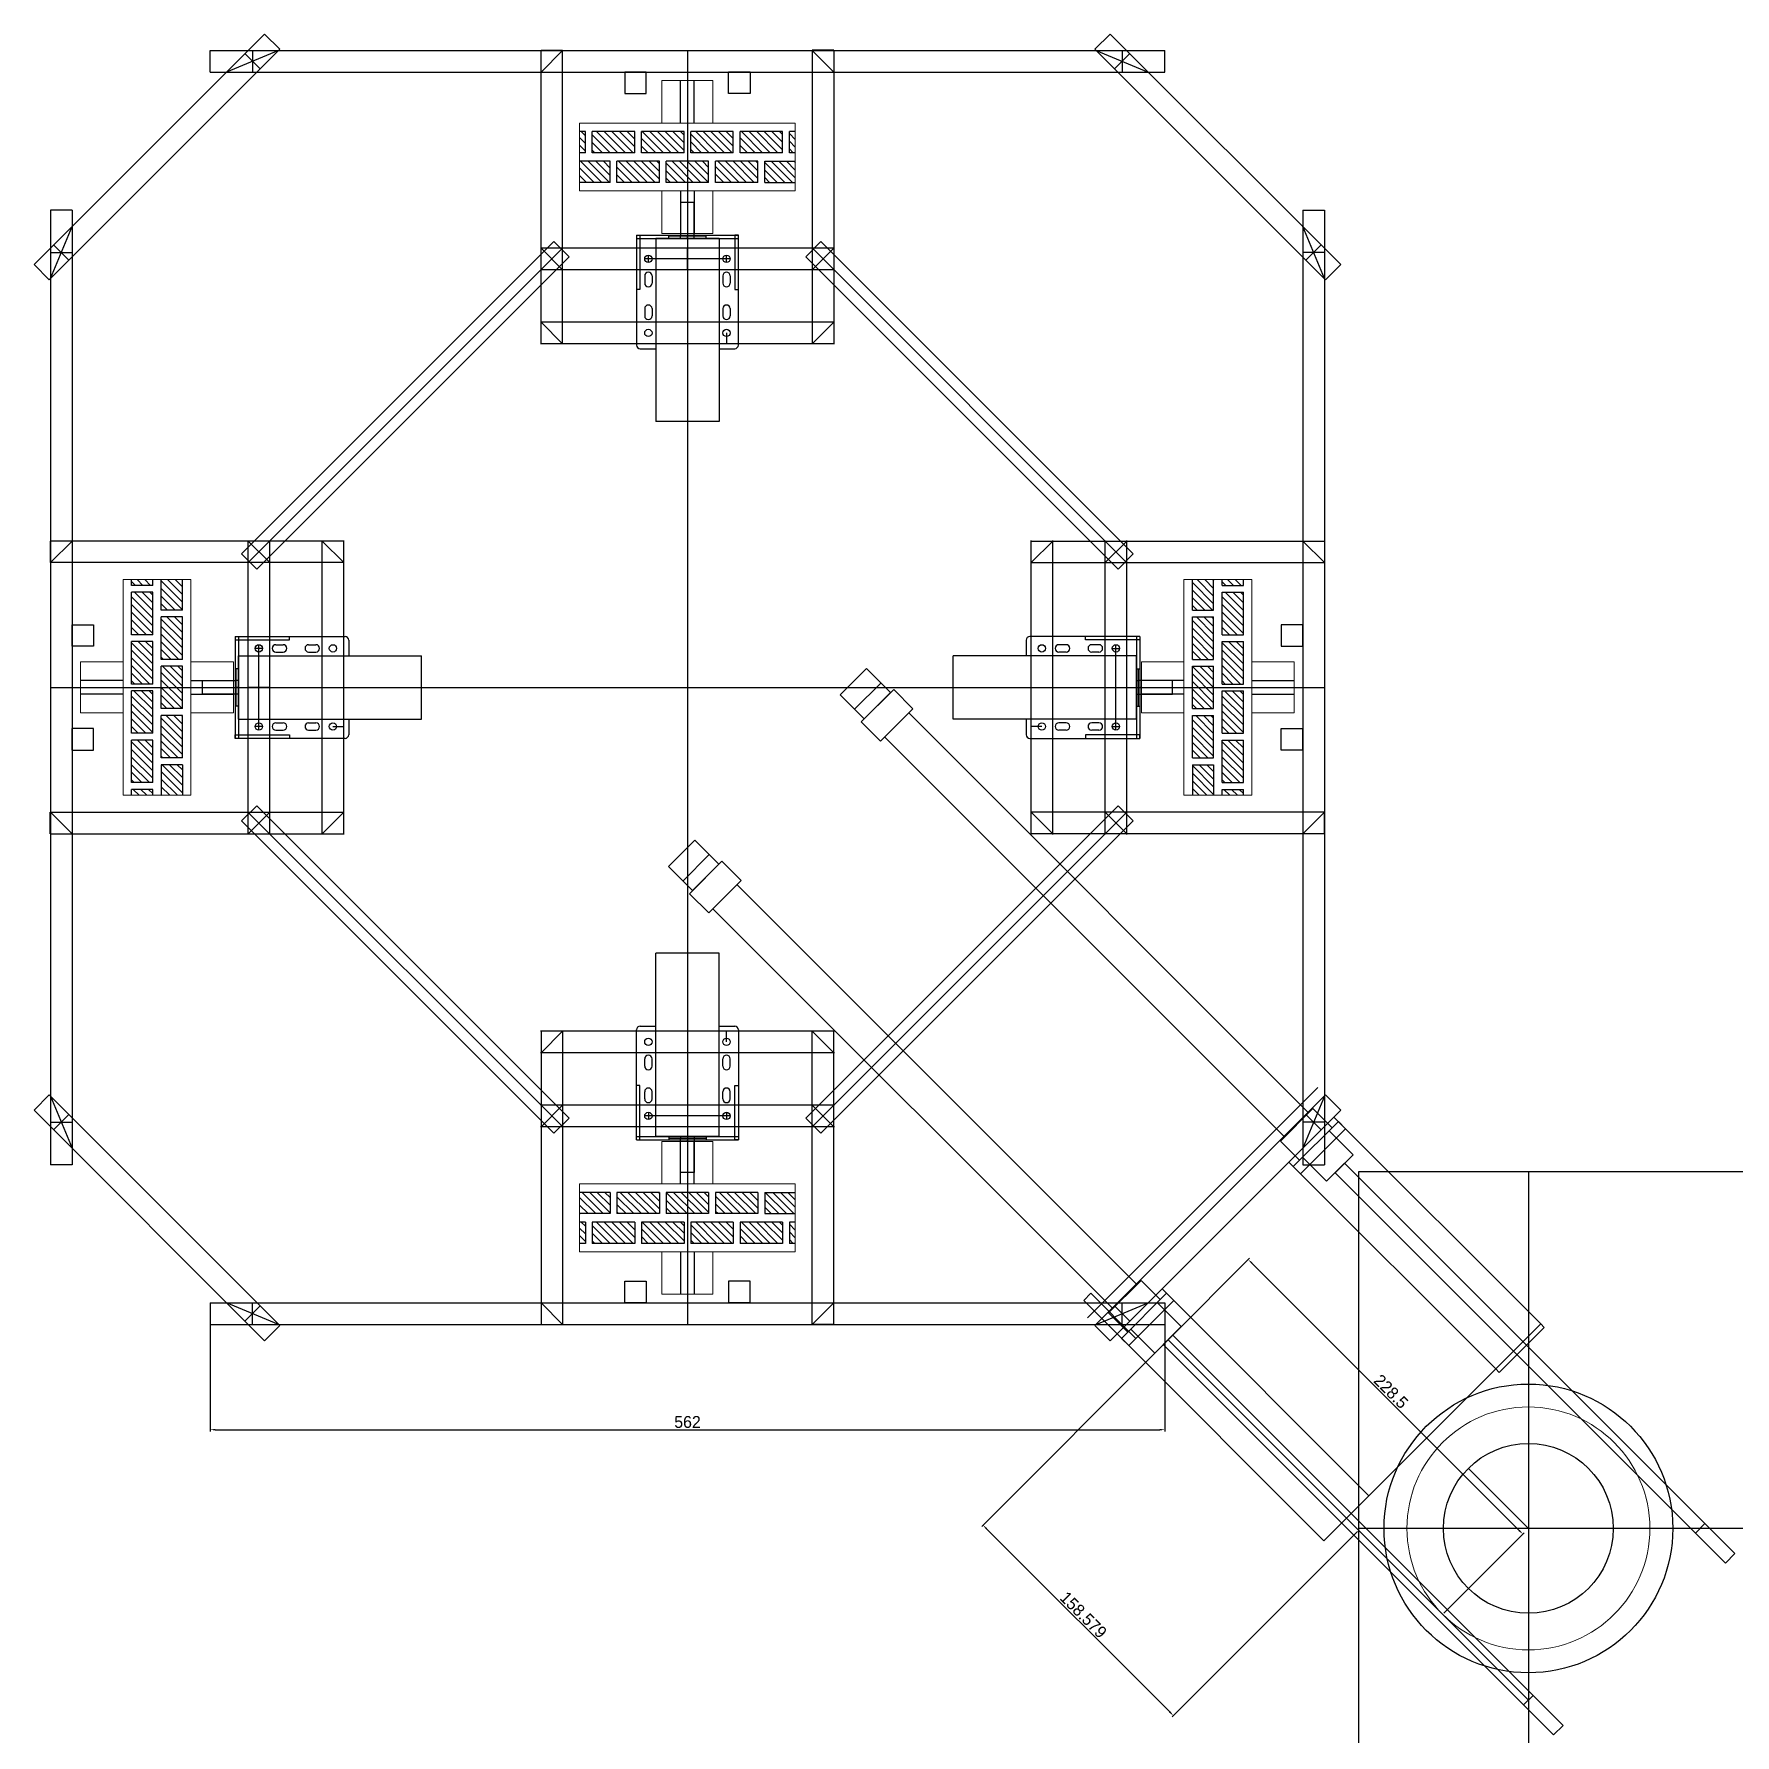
# Model space of a CAD drawing. Header units: millimetres. Extents: x -15418 to 43885, y -27590 to 23052.
# Drawn here: x 13191 to 14193, y -17153 to -16152 of the extents above; entities that cross this region are included whole.
import ezdxf

# ---------------------------------------------------------------- set-up
doc = ezdxf.new("R2010")
doc.units = ezdxf.units.MM
doc.header["$LTSCALE"] = 0.5
doc.layers.get('0').update_dxf_attribs({"lineweight": 5})
doc.layers.get('Defpoints').update_dxf_attribs({"color": 4})
for name, color, linetype in [('Layer1', 1, 'Continuous'), ('Layer2', 2, 'Continuous'), ('Layer3', 9, 'Continuous'), ('Layer4', 6, 'Continuous')]:
    doc.layers.add(name, color=color, linetype=linetype)
doc.layers.add('Layer9', color=3, linetype='Continuous', lineweight=5)
doc.dimstyles.new('ISO-25', dxfattribs={"dimtxt": 7, "dimasz": 3, "dimexe": 1, "dimexo": 1, "dimgap": 1, "dimtad": 1, "dimtoh": 1, "dimdec": 3, "dimdsep": 46, "dimtxsty": 'Standard', "dimcen": 2.5, "dimadec": 0, "dimazin": 0, "dimtfac": 1, "dimtdec": 3, "dimtmove": 0, "dimatfit": 3, "dimfxl": 1, "dimarcsym": 1})
pattern_1 = [(315, (-2185.0467, 6974.163), (2.24506403, 2.24506403), [])]

msp = doc.modelspace()

# ---------------------------------------------------------------- blocks, each defined once
blk = doc.blocks.new('*D201')
at = {"layer": 'Defpoints', "color": 0, "transparency": 16777216}
for p in [(13295, -16899), (13857, -16899), (13857, -16973.7)]:
    blk.add_point(p, dxfattribs=at)
at = {"layer": 'Layer1', "color": 0, "lineweight": -2, "transparency": 16777216}
for p, q in [((13295, -16900), (13295, -16974.7)), ((13857, -16900), (13857, -16974.7)), ((13298, -16973.7), (13854, -16973.7))]:
    blk.add_line(p, q, dxfattribs=at)
at = {"layer": 'Layer1', "color": 0, "transparency": 16777216}
for points in [[(13298, -16973.2), (13298, -16974.2), (13295, -16973.7)], [(13854, -16973.2), (13854, -16974.2), (13857, -16973.7)]]:
    blk.add_solid(points, dxfattribs=at)
at = {"layer": 'Layer1', "color": 0, "transparency": 16777216, "insert": (13576, -16969.2), "char_height": 7, "attachment_point": 5}
blk.add_mtext('562', dxfattribs=at)
blk = doc.blocks.new('*D202')
at = {"layer": 'Defpoints', "color": 0, "transparency": 16777216}
for p in [(13906.2, -16873.6), (13859, -16920.8), (14020.5, -17082.4)]:
    blk.add_point(p, dxfattribs=at)
at = {"layer": 'Layer9', "color": 0, "lineweight": -2, "transparency": 16777216}
for p, q in [((13859.7, -16920.1), (13906.9, -16872.8)), ((14065.6, -17033), (13908.3, -16875.7)), ((14021.2, -17081.7), (14068.5, -17034.4))]:
    blk.add_line(p, q, dxfattribs=at)
at = {"layer": 'Layer9', "color": 0, "transparency": 16777216}
for points in [[(13908.7, -16875.3), (13908, -16876), (13906.2, -16873.6)], [(14066, -17032.7), (14065.3, -17033.4), (14067.8, -17035.1)]]:
    blk.add_solid(points, dxfattribs=at)
at = {"layer": 'Layer9', "color": 0, "transparency": 16777216, "insert": (13990.2, -16951.2), "char_height": 7, "attachment_point": 5, "rotation": 315}
blk.add_mtext('228.5', dxfattribs=at)
blk = doc.blocks.new('*D205')
at = {"layer": 'Defpoints', "color": 0, "transparency": 16777216}
for p in [(13859, -16920.8), (13971.1, -17032.9), (13862, -17142)]:
    blk.add_point(p, dxfattribs=at)
at = {"layer": 'Layer9', "color": 0, "lineweight": -2, "transparency": 16777216}
for p, q in [((13858.2, -16921.5), (13749.2, -17030.6)), ((13752, -17032), (13859.9, -17139.9)), ((13970.4, -17033.6), (13861.3, -17142.7))]:
    blk.add_line(p, q, dxfattribs=at)
at = {"layer": 'Layer9', "color": 0, "transparency": 16777216}
for points in [[(13752.4, -17031.6), (13751.7, -17032.3), (13749.9, -17029.9)], [(13860.3, -17139.5), (13859.5, -17140.2), (13862, -17142)]]:
    blk.add_solid(points, dxfattribs=at)
at = {"layer": 'Layer9', "color": 0, "transparency": 16777216, "insert": (13809.1, -17082.7), "char_height": 7, "attachment_point": 5, "rotation": 315}
blk.add_mtext('158.579', dxfattribs=at)

# ---------------------------------------------------------------- dimensions: what is measured, and where the dimension line sits
at = {"layer": 'Layer1', "transparency": 33554661}
dim = msp.add_linear_dim(base=(13856.9506, -16973.6649), p1=(13294.9506, -16898.9772), p2=(13856.9506, -16898.9772), dimstyle='ISO-25', dxfattribs=at)
dim.commit()
dim.dimension.update_dxf_attribs({"geometry": '*D201', "text_midpoint": (13575.9506, -16969.1649)})
at = {"layer": 'Layer9', "transparency": 33554661}
for p1, p2, distance, picture, middle in [((14020.5257, -17082.3686), (13858.9518, -16920.7947), -66.8076, '*D202', (13990.1609, -16951.1596)), ((13858.9518, -16920.7947), (13971.0839, -17032.9268), -154.2426, '*D205', (13809.1338, -17082.7448))]:
    dim = msp.add_aligned_dim(p1=p1, p2=p2, distance=distance, dimstyle='ISO-25', dxfattribs=at)
    dim.commit()
    dim.dimension.update_dxf_attribs({"geometry": picture, "text_midpoint": middle})

# ---------------------------------------------------------------- hatches: boundary and pattern name
at = {"layer": 'Layer3', "transparency": 33554661}
h = msp.add_hatch(dxfattribs=at)
h.set_pattern_fill('ANSI31', color=256, angle=270)
h.set_pattern_definition(pattern_1)
h.paths.add_polyline_path([(13621.4506, -16239.3772), (13639.4506, -16239.3772), (13639.4506, -16226.8772), (13621.4506, -16226.8772)])
h.paths.add_polyline_path([(13592.4506, -16239.3772), (13617.4506, -16239.3772), (13617.4506, -16226.8772), (13592.4506, -16226.8772)])
h.paths.add_polyline_path([(13606.9506, -16221.8772), (13631.9506, -16221.8772), (13631.9506, -16209.3772), (13606.9506, -16209.3772)])
h.paths.add_polyline_path([(13577.9506, -16221.8772), (13602.9506, -16221.8772), (13602.9506, -16209.3772), (13577.9506, -16209.3772)])
h.paths.add_polyline_path([(13563.4506, -16239.3772), (13588.4506, -16239.3772), (13588.4506, -16226.8772), (13563.4506, -16226.8772)])
h.paths.add_polyline_path([(13548.9506, -16221.8772), (13573.9506, -16221.8772), (13573.9506, -16209.3772), (13548.9506, -16209.3772)])
h.paths.add_polyline_path([(13534.4506, -16239.3772), (13559.4506, -16239.3772), (13559.4506, -16226.8772), (13534.4506, -16226.8772)])
h.paths.add_polyline_path([(13519.9506, -16221.8772), (13544.9506, -16221.8772), (13544.9506, -16209.3772), (13519.9506, -16209.3772)])
h.paths.add_polyline_path([(13512.4506, -16239.3772), (13530.4506, -16239.3772), (13530.4506, -16226.8772), (13512.4506, -16226.8772)])
h.paths.add_polyline_path([(13512.4506, -16221.8772), (13515.9506, -16221.8772), (13515.9506, -16209.3772), (13512.4506, -16209.3772)])
h.paths.add_polyline_path([(13635.9506, -16221.8772), (13639.4506, -16221.8772), (13639.4506, -16209.3772), (13635.9506, -16209.3772)])
h = msp.add_hatch(dxfattribs=at)
h.set_pattern_fill('ANSI31', color=256, angle=270)
h.set_pattern_definition(pattern_1)
h.paths.add_polyline_path([(13278.6506, -16582.1772), (13278.6506, -16600.1772), (13266.1506, -16600.1772), (13266.1506, -16582.1772)])
h.paths.add_polyline_path([(13278.6506, -16553.1772), (13278.6506, -16578.1772), (13266.1506, -16578.1772), (13266.1506, -16553.1772)])
h.paths.add_polyline_path([(13261.1506, -16567.6772), (13261.1506, -16592.6772), (13248.6506, -16592.6772), (13248.6506, -16567.6772)])
h.paths.add_polyline_path([(13261.1506, -16538.6772), (13261.1506, -16563.6772), (13248.6506, -16563.6772), (13248.6506, -16538.6772)])
h.paths.add_polyline_path([(13278.6506, -16524.1772), (13278.6506, -16549.1772), (13266.1506, -16549.1772), (13266.1506, -16524.1772)])
h.paths.add_polyline_path([(13261.1506, -16509.6772), (13261.1506, -16534.6772), (13248.6506, -16534.6772), (13248.6506, -16509.6772)])
h.paths.add_polyline_path([(13278.6506, -16495.1772), (13278.6506, -16520.1772), (13266.1506, -16520.1772), (13266.1506, -16495.1772)])
h.paths.add_polyline_path([(13261.1506, -16480.6772), (13261.1506, -16505.6772), (13248.6506, -16505.6772), (13248.6506, -16480.6772)])
h.paths.add_polyline_path([(13278.6506, -16473.1772), (13278.6506, -16491.1772), (13266.1506, -16491.1772), (13266.1506, -16473.1772)])
h.paths.add_polyline_path([(13261.1506, -16473.1772), (13261.1506, -16476.6772), (13248.6506, -16476.6772), (13248.6506, -16473.1772)])
h.paths.add_polyline_path([(13261.1506, -16596.6772), (13261.1506, -16600.1772), (13248.6506, -16600.1772), (13248.6506, -16596.6772)])
h = msp.add_hatch(dxfattribs=at)
h.set_pattern_fill('ANSI31', color=256, angle=270)
h.set_pattern_definition(pattern_1)
h.paths.add_polyline_path([(13873.2506, -16582.1772), (13873.2506, -16600.1772), (13885.7506, -16600.1772), (13885.7506, -16582.1772)])
h.paths.add_polyline_path([(13873.2506, -16553.1772), (13873.2506, -16578.1772), (13885.7506, -16578.1772), (13885.7506, -16553.1772)])
h.paths.add_polyline_path([(13890.7506, -16567.6772), (13890.7506, -16592.6772), (13903.2506, -16592.6772), (13903.2506, -16567.6772)])
h.paths.add_polyline_path([(13890.7506, -16538.6772), (13890.7506, -16563.6772), (13903.2506, -16563.6772), (13903.2506, -16538.6772)])
h.paths.add_polyline_path([(13873.2506, -16524.1772), (13873.2506, -16549.1772), (13885.7506, -16549.1772), (13885.7506, -16524.1772)])
h.paths.add_polyline_path([(13890.7506, -16509.6772), (13890.7506, -16534.6772), (13903.2506, -16534.6772), (13903.2506, -16509.6772)])
h.paths.add_polyline_path([(13873.2506, -16495.1772), (13873.2506, -16520.1772), (13885.7506, -16520.1772), (13885.7506, -16495.1772)])
h.paths.add_polyline_path([(13890.7506, -16480.6772), (13890.7506, -16505.6772), (13903.2506, -16505.6772), (13903.2506, -16480.6772)])
h.paths.add_polyline_path([(13873.2506, -16473.1772), (13873.2506, -16491.1772), (13885.7506, -16491.1772), (13885.7506, -16473.1772)])
h.paths.add_polyline_path([(13890.7506, -16473.1772), (13890.7506, -16476.6772), (13903.2506, -16476.6772), (13903.2506, -16473.1772)])
h.paths.add_polyline_path([(13890.7506, -16596.6772), (13890.7506, -16600.1772), (13903.2506, -16600.1772), (13903.2506, -16596.6772)])
h = msp.add_hatch(dxfattribs=at)
h.set_pattern_fill('ANSI31', color=256, angle=270)
h.set_pattern_definition(pattern_1)
h.paths.add_polyline_path([(13621.4506, -16833.9772), (13639.4506, -16833.9772), (13639.4506, -16846.4772), (13621.4506, -16846.4772)])
h.paths.add_polyline_path([(13592.4506, -16833.9772), (13617.4506, -16833.9772), (13617.4506, -16846.4772), (13592.4506, -16846.4772)])
h.paths.add_polyline_path([(13606.9506, -16851.4772), (13631.9506, -16851.4772), (13631.9506, -16863.9772), (13606.9506, -16863.9772)])
h.paths.add_polyline_path([(13577.9506, -16851.4772), (13602.9506, -16851.4772), (13602.9506, -16863.9772), (13577.9506, -16863.9772)])
h.paths.add_polyline_path([(13563.4506, -16833.9772), (13588.4506, -16833.9772), (13588.4506, -16846.4772), (13563.4506, -16846.4772)])
h.paths.add_polyline_path([(13548.9506, -16851.4772), (13573.9506, -16851.4772), (13573.9506, -16863.9772), (13548.9506, -16863.9772)])
h.paths.add_polyline_path([(13534.4506, -16833.9772), (13559.4506, -16833.9772), (13559.4506, -16846.4772), (13534.4506, -16846.4772)])
h.paths.add_polyline_path([(13519.9506, -16851.4772), (13544.9506, -16851.4772), (13544.9506, -16863.9772), (13519.9506, -16863.9772)])
h.paths.add_polyline_path([(13512.4506, -16833.9772), (13530.4506, -16833.9772), (13530.4506, -16846.4772), (13512.4506, -16846.4772)])
h.paths.add_polyline_path([(13512.4506, -16851.4772), (13515.9506, -16851.4772), (13515.9506, -16863.9772), (13512.4506, -16863.9772)])
h.paths.add_polyline_path([(13635.9506, -16851.4772), (13639.4506, -16851.4772), (13639.4506, -16863.9772), (13635.9506, -16863.9772)])

# ---------------------------------------------------------------- linework, layer by layer
at = {"transparency": 33554661}
for p, q in [((13590.9506, -16179.3772), (13560.9506, -16179.3772)), ((13560.9506, -16204.3772), (13560.9506, -16179.3772)), ((13590.9506, -16204.3772), (13590.9506, -16179.3772)), ((13512.4506, -16204.3772), (13639.4506, -16204.3772)), ((13512.4506, -16244.3772), (13512.4506, -16204.3772)), ((13639.4506, -16204.3772), (13639.4506, -16244.3772)), ((13639.4506, -16244.3772), (13512.4506, -16244.3772)), ((13560.9506, -16244.3772), (13560.9506, -16269.3772)), ((13575.9506, -16244.3772), (13575.9506, -16269.3772)), ((13590.9506, -16244.3772), (13590.9506, -16269.3772)), ((13560.9506, -16269.3772), (13590.9506, -16269.3772)), ((13243.6506, -16473.1772), (13243.6506, -16600.1772)), ((13283.6506, -16473.1772), (13243.6506, -16473.1772)), ((13283.6506, -16600.1772), (13283.6506, -16473.1772)), ((13868.2506, -16600.1772), (13868.2506, -16473.1772)), ((13868.2506, -16473.1772), (13908.2506, -16473.1772)), ((13908.2506, -16473.1772), (13908.2506, -16600.1772)), ((13218.6506, -16551.6772), (13218.6506, -16521.6772)), ((13243.6506, -16521.6772), (13218.6506, -16521.6772)), ((13283.6506, -16521.6772), (13308.6506, -16521.6772)), ((13308.6506, -16521.6772), (13308.6506, -16551.6772)), ((13843.2506, -16521.6772), (13843.2506, -16551.6772)), ((13868.2506, -16521.6772), (13843.2506, -16521.6772)), ((13908.2506, -16521.6772), (13933.2506, -16521.6772)), ((13933.2506, -16551.6772), (13933.2506, -16521.6772)), ((13283.6506, -16536.6772), (13308.6506, -16536.6772)), ((13868.2506, -16536.6772), (13843.2506, -16536.6772)), ((13243.6506, -16551.6772), (13218.6506, -16551.6772)), ((13283.6506, -16551.6772), (13308.6506, -16551.6772)), ((13868.2506, -16551.6772), (13843.2506, -16551.6772)), ((13908.2506, -16551.6772), (13933.2506, -16551.6772)), ((13243.6506, -16600.1772), (13283.6506, -16600.1772)), ((13908.2506, -16600.1772), (13868.2506, -16600.1772)), ((13560.9506, -16803.9772), (13590.9506, -16803.9772)), ((13560.9506, -16828.9772), (13560.9506, -16803.9772)), ((13575.9506, -16828.9772), (13575.9506, -16803.9772)), ((13590.9506, -16828.9772), (13590.9506, -16803.9772)), ((13639.4506, -16828.9772), (13512.4506, -16828.9772)), ((13512.4506, -16828.9772), (13512.4506, -16868.9772)), ((13639.4506, -16868.9772), (13639.4506, -16828.9772)), ((13512.4506, -16868.9772), (13639.4506, -16868.9772)), ((13560.9506, -16868.9772), (13560.9506, -16893.9772)), ((13590.9506, -16868.9772), (13590.9506, -16893.9772)), ((13590.9506, -16893.9772), (13560.9506, -16893.9772))]:
    msp.add_line(p, q, dxfattribs=at)
msp.add_circle((14071.0839, -17031.8105), 71.5, dxfattribs=at)
at = {"layer": 'Defpoints', "transparency": 33554661}
for p, q in [((13545.9506, -16270.3772), (13545.9506, -16335.0872)), ((13545.9506, -16270.3772), (13605.9506, -16270.3772)), ((13545.9506, -16270.3772), (13547.9506, -16270.3772)), ((13545.9506, -16272.3772), (13605.9506, -16272.3772)), ((13547.9506, -16270.3772), (13547.9506, -16302.3772)), ((13564.9506, -16272.3772), (13564.9506, -16270.3772)), ((13575.9506, -16269.3772), (13575.9506, -16270.3772)), ((13586.9506, -16272.3772), (13586.9506, -16270.3772)), ((13605.9506, -16270.3772), (13603.9506, -16270.3772)), ((13603.9506, -16270.3772), (13603.9506, -16302.3772)), ((13605.9506, -16335.0872), (13605.9506, -16270.3772)), ((13547.9506, -16302.3772), (13545.9506, -16302.3772)), ((13550.8006, -16294.3772), (13550.8006, -16298.6772)), ((13555.1006, -16294.3772), (13555.1006, -16298.6772)), ((13596.8006, -16294.3772), (13596.8006, -16298.6772)), ((13601.1006, -16294.3772), (13601.1006, -16298.6772)), ((13603.9506, -16302.3772), (13605.9506, -16302.3772)), ((13550.8006, -16313.6772), (13550.8006, -16317.9772)), ((13555.1006, -16313.6772), (13555.1006, -16317.9772)), ((13596.8006, -16313.6772), (13596.8006, -16317.9772)), ((13601.1006, -16313.6772), (13601.1006, -16317.9772)), ((13548.1006, -16337.2372), (13557.3006, -16337.2372)), ((13594.6006, -16337.2372), (13603.8006, -16337.2372)), ((13309.6506, -16506.6772), (13374.3606, -16506.6772)), ((13309.6506, -16506.6772), (13309.6506, -16566.6772)), ((13309.6506, -16506.6772), (13309.6506, -16508.6772)), ((13309.6506, -16508.6772), (13341.6506, -16508.6772)), ((13311.6506, -16506.6772), (13311.6506, -16566.6772)), ((13333.6506, -16511.5272), (13337.9506, -16511.5272)), ((13341.6506, -16508.6772), (13341.6506, -16506.6772)), ((13352.9506, -16511.5272), (13357.2506, -16511.5272)), ((13376.5106, -16508.8272), (13376.5106, -16518.0272)), ((13775.3906, -16508.8272), (13775.3906, -16518.0272)), ((13842.2506, -16506.6772), (13777.5406, -16506.6772)), ((13798.9506, -16511.5272), (13794.6506, -16511.5272)), ((13810.2506, -16508.6772), (13810.2506, -16506.6772)), ((13842.2506, -16508.6772), (13810.2506, -16508.6772)), ((13818.2506, -16511.5272), (13813.9506, -16511.5272)), ((13840.2506, -16506.6772), (13840.2506, -16566.6772)), ((13842.2506, -16506.6772), (13842.2506, -16566.6772)), ((13842.2506, -16506.6772), (13842.2506, -16508.6772)), ((13333.6506, -16515.8272), (13337.9506, -16515.8272)), ((13352.9506, -16515.8272), (13357.2506, -16515.8272)), ((13798.9506, -16515.8272), (13794.6506, -16515.8272)), ((13818.2506, -16515.8272), (13813.9506, -16515.8272)), ((13311.6506, -16525.6772), (13309.6506, -16525.6772)), ((13840.2506, -16525.6772), (13842.2506, -16525.6772)), ((13308.6506, -16536.6772), (13309.6506, -16536.6772)), ((13843.2506, -16536.6772), (13842.2506, -16536.6772)), ((13311.6506, -16547.6772), (13309.6506, -16547.6772)), ((13840.2506, -16547.6772), (13842.2506, -16547.6772)), ((13333.6506, -16557.5272), (13337.9506, -16557.5272)), ((13333.6506, -16561.8272), (13337.9506, -16561.8272)), ((13352.9506, -16557.5272), (13357.2506, -16557.5272)), ((13352.9506, -16561.8272), (13357.2506, -16561.8272)), ((13376.5106, -16555.3272), (13376.5106, -16564.5272)), ((13775.3906, -16555.3272), (13775.3906, -16564.5272)), ((13798.9506, -16557.5272), (13794.6506, -16557.5272)), ((13798.9506, -16561.8272), (13794.6506, -16561.8272)), ((13818.2506, -16557.5272), (13813.9506, -16557.5272)), ((13818.2506, -16561.8272), (13813.9506, -16561.8272)), ((13309.6506, -16566.6772), (13309.6506, -16564.6772)), ((13309.6506, -16564.6772), (13341.6506, -16564.6772)), ((13374.3606, -16566.6772), (13309.6506, -16566.6772)), ((13341.6506, -16564.6772), (13341.6506, -16566.6772)), ((13777.5406, -16566.6772), (13842.2506, -16566.6772)), ((13842.2506, -16564.6772), (13810.2506, -16564.6772)), ((13810.2506, -16564.6772), (13810.2506, -16566.6772)), ((13842.2506, -16566.6772), (13842.2506, -16564.6772)), ((13545.9506, -16802.9772), (13545.9506, -16738.2672)), ((13548.1006, -16736.1172), (13557.3006, -16736.1172)), ((13594.6006, -16736.1172), (13603.8006, -16736.1172)), ((13605.9506, -16738.2672), (13605.9506, -16802.9772)), ((13550.8006, -16759.6772), (13550.8006, -16755.3772)), ((13555.1006, -16759.6772), (13555.1006, -16755.3772)), ((13596.8006, -16759.6772), (13596.8006, -16755.3772)), ((13601.1006, -16759.6772), (13601.1006, -16755.3772)), ((13547.9506, -16770.9772), (13545.9506, -16770.9772)), ((13547.9506, -16802.9772), (13547.9506, -16770.9772)), ((13603.9506, -16802.9772), (13603.9506, -16770.9772)), ((13603.9506, -16770.9772), (13605.9506, -16770.9772)), ((13550.8006, -16778.9772), (13550.8006, -16774.6772)), ((13555.1006, -16778.9772), (13555.1006, -16774.6772)), ((13596.8006, -16778.9772), (13596.8006, -16774.6772)), ((13601.1006, -16778.9772), (13601.1006, -16774.6772)), ((13545.9506, -16800.9772), (13605.9506, -16800.9772)), ((13545.9506, -16802.9772), (13605.9506, -16802.9772)), ((13545.9506, -16802.9772), (13547.9506, -16802.9772)), ((13564.9506, -16800.9772), (13564.9506, -16802.9772)), ((13575.9506, -16803.9772), (13575.9506, -16802.9772)), ((13586.9506, -16800.9772), (13586.9506, -16802.9772)), ((13605.9506, -16802.9772), (13603.9506, -16802.9772)), ((13809.2776, -16897.637), (13813.5202, -16893.3944)), ((13813.5202, -16893.3944), (13840.0367, -16919.9109)), ((13831.5515, -16919.9109), (13858.068, -16893.3944)), ((13835.7941, -16924.1535), (13809.2776, -16897.637)), ((13862.3106, -16897.637), (13835.7941, -16924.1535))]:
    msp.add_line(p, q, dxfattribs=at)
for centre in [(13552.9506, -16284.3772), (13598.9506, -16284.3772), (13552.9506, -16327.9772), (13598.9506, -16327.9772), (13323.6506, -16513.6772), (13367.2506, -16513.6772), (13784.6506, -16513.6772), (13828.2506, -16513.6772), (13323.6506, -16559.6772), (13367.2506, -16559.6772), (13784.6506, -16559.6772), (13828.2506, -16559.6772), (13552.9506, -16745.3772), (13598.9506, -16745.3772), (13552.9506, -16788.9772), (13598.9506, -16788.9772)]:
    msp.add_circle(centre, 2.15, dxfattribs=at)
for centre, start, end in [((13552.9506, -16294.3772), 360, 180), ((13598.9506, -16294.3772), 360, 180), ((13552.9506, -16298.6772), 180, 360), ((13598.9506, -16298.6772), 180, 360), ((13552.9506, -16313.6772), 360, 180), ((13598.9506, -16313.6772), 360, 180), ((13552.9506, -16317.9772), 180, 360), ((13598.9506, -16317.9772), 180, 360), ((13548.1006, -16335.0872), 180, 270), ((13603.8006, -16335.0872), 270, 360), ((13333.6506, -16513.6772), 90, 270), ((13337.9506, -16513.6772), 270, 90), ((13352.9506, -16513.6772), 90, 270), ((13357.2506, -16513.6772), 270, 90), ((13374.3606, -16508.8272), 0, 90), ((13777.5406, -16508.8272), 90, 180), ((13794.6506, -16513.6772), 90, 270), ((13798.9506, -16513.6772), 270, 90), ((13813.9506, -16513.6772), 90, 270), ((13818.2506, -16513.6772), 270, 90), ((13333.6506, -16559.6772), 90, 270), ((13337.9506, -16559.6772), 270, 90), ((13352.9506, -16559.6772), 90, 270), ((13357.2506, -16559.6772), 270, 90), ((13794.6506, -16559.6772), 90, 270), ((13798.9506, -16559.6772), 270, 90), ((13813.9506, -16559.6772), 90, 270), ((13818.2506, -16559.6772), 270, 90), ((13374.3606, -16564.5272), 270, 0), ((13777.5406, -16564.5272), 180, 270), ((13548.1006, -16738.2672), 90, 180), ((13603.8006, -16738.2672), 0, 90), ((13552.9506, -16755.3772), 0, 180), ((13598.9506, -16755.3772), 0, 180), ((13552.9506, -16759.6772), 180, 0), ((13598.9506, -16759.6772), 180, 0), ((13552.9506, -16774.6772), 0, 180), ((13598.9506, -16774.6772), 0, 180), ((13552.9506, -16778.9772), 180, 0), ((13598.9506, -16778.9772), 180, 0)]:
    msp.add_arc(centre, 2.15, start, end, dxfattribs=at)
at = {"layer": 'Layer1', "transparency": 33554661}
for p, q in [((13191.2532, -16287.7443), (13327.0177, -16151.9798)), ((13327.0177, -16151.9798), (13335.9979, -16160.9601)), ((13824.8834, -16151.9798), (13815.9032, -16160.9601)), ((13960.6479, -16287.7443), (13824.8834, -16151.9798)), ((13335.9979, -16160.9601), (13200.2334, -16296.7246)), ((13294.9506, -16161.6772), (13856.9506, -16161.6772)), ((13294.9506, -16174.3772), (13294.9506, -16161.6772)), ((13335.2808, -16161.6772), (13304.6203, -16174.3772)), ((13319.9506, -16161.6772), (13319.9506, -16174.3772)), ((13319.9506, -16161.6772), (13319.9506, -16174.3772)), ((13489.7506, -16334.5022), (13489.7506, -16161.5022)), ((13489.7506, -16161.5022), (13502.4506, -16161.5022)), ((13502.4506, -16161.6772), (13489.7506, -16174.3772)), ((13502.4506, -16334.5022), (13502.4506, -16161.5022)), ((13575.9506, -16161.6772), (13575.9506, -16911.6772)), ((13649.4506, -16161.5022), (13649.4506, -16334.5022)), ((13662.1506, -16161.5022), (13649.4506, -16161.5022)), ((13649.4506, -16161.6772), (13662.1506, -16174.3772)), ((13662.1506, -16161.5022), (13662.1506, -16334.5022)), ((13815.9032, -16160.9601), (13951.6677, -16296.7246)), ((13816.6203, -16161.6772), (13847.2808, -16174.3772)), ((13831.9506, -16161.6772), (13831.9506, -16174.3772)), ((13856.9506, -16174.3772), (13856.9506, -16161.6772)), ((13324.4407, -16172.5173), (13315.4604, -16163.5371)), ((13827.4604, -16172.5173), (13836.4407, -16163.5371)), ((13294.9506, -16174.3772), (13856.9506, -16174.3772)), ((13539.0084, -16174.3772), (13539.0084, -16187.0772)), ((13551.7084, -16174.3772), (13539.0084, -16174.3772)), ((13551.7084, -16187.0772), (13551.7084, -16174.3772)), ((13600.1927, -16187.0772), (13600.1927, -16174.3772)), ((13612.8927, -16174.3772), (13600.1927, -16174.3772)), ((13612.8927, -16174.3772), (13612.8927, -16187.0772)), ((13539.0084, -16187.0772), (13551.7084, -16187.0772)), ((13612.8927, -16187.0772), (13600.1927, -16187.0772)), ((13579.9506, -16251.0772), (13571.9506, -16251.0772)), ((13571.9506, -16251.0772), (13571.9506, -16271.0772)), ((13579.9506, -16271.0772), (13579.9506, -16251.0772)), ((13200.9506, -16255.6772), (13200.9506, -16817.6772)), ((13213.6506, -16255.6772), (13200.9506, -16255.6772)), ((13213.6506, -16255.6772), (13213.6506, -16817.6772)), ((13938.2506, -16255.6772), (13938.2506, -16817.6772)), ((13938.2506, -16255.6772), (13950.9506, -16255.6772)), ((13950.9506, -16255.6772), (13950.9506, -16817.6772)), ((13200.9506, -16296.0075), (13213.6506, -16265.3469)), ((13594.6006, -16272.3772), (13557.3006, -16272.3772)), ((13557.3006, -16272.3772), (13557.3006, -16380.1772)), ((13564.9506, -16272.3772), (13564.9506, -16271.0772)), ((13586.9506, -16271.0772), (13564.9506, -16271.0772)), ((13571.9506, -16272.3772), (13571.9506, -16271.0772)), ((13575.9506, -16272.3772), (13575.9506, -16271.0772)), ((13579.9506, -16272.3772), (13579.9506, -16271.0772)), ((13586.9506, -16272.3772), (13586.9506, -16271.0772)), ((13594.6006, -16272.3772), (13594.6006, -16380.1772)), ((13950.9506, -16296.0075), (13938.2506, -16265.3469)), ((13200.9506, -16280.6772), (13213.6506, -16280.6772)), ((13200.9506, -16280.6772), (13213.6506, -16280.6772)), ((13211.7907, -16285.1673), (13202.8104, -16276.1871)), ((13497.3093, -16274.1882), (13313.4616, -16458.0359)), ((13317.9517, -16462.5261), (13501.7994, -16278.6783)), ((13322.4418, -16467.0162), (13506.2896, -16283.1684)), ((13662.4506, -16278.0272), (13489.4506, -16278.0272)), ((13502.4506, -16290.7272), (13489.7506, -16278.0272)), ((13506.2896, -16283.1684), (13497.3093, -16274.1882)), ((13552.9506, -16286.5272), (13552.9506, -16282.2272)), ((13575.9506, -16290.7272), (13575.9506, -16278.0272)), ((13598.9506, -16286.5272), (13598.9506, -16282.2272)), ((13654.5918, -16274.1882), (13645.6116, -16283.1684)), ((13645.6116, -16283.1684), (13829.4593, -16467.0162)), ((13662.1506, -16278.0272), (13649.4506, -16290.7272)), ((13650.1017, -16278.6783), (13833.9494, -16462.5261)), ((13838.4396, -16458.0359), (13654.5918, -16274.1882)), ((13950.9506, -16280.6772), (13938.2506, -16280.6772)), ((13940.1104, -16285.1673), (13949.0907, -16276.1871)), ((13200.2334, -16296.7246), (13191.2532, -16287.7443)), ((13323.6506, -16456.8272), (13496.1006, -16284.3772)), ((13662.4506, -16290.7272), (13489.4506, -16290.7272)), ((13555.1006, -16284.3772), (13550.8006, -16284.3772)), ((13598.9506, -16284.3772), (13552.9506, -16284.3772)), ((13601.1006, -16284.3772), (13596.8006, -16284.3772)), ((13655.8006, -16284.3772), (13828.2506, -16456.8272)), ((13951.6677, -16296.7246), (13960.6479, -16287.7443)), ((13662.4506, -16321.6272), (13489.4506, -16321.6272)), ((13489.7506, -16321.6272), (13502.4506, -16334.3272)), ((13662.1506, -16321.6272), (13649.4506, -16334.3272)), ((13662.4506, -16334.3272), (13489.4506, -16334.3272)), ((13594.6006, -16380.1772), (13557.3006, -16380.1772)), ((13373.7756, -16450.4772), (13200.7756, -16450.4772)), ((13200.7756, -16450.4772), (13200.7756, -16463.1772)), ((13200.9506, -16463.1772), (13213.6506, -16450.4772)), ((13317.3006, -16623.1772), (13317.3006, -16450.1772)), ((13330.0006, -16463.1772), (13317.3006, -16450.4772)), ((13330.0006, -16623.1772), (13330.0006, -16450.1772)), ((13360.9006, -16623.1772), (13360.9006, -16450.1772)), ((13360.9006, -16450.4772), (13373.6006, -16463.1772)), ((13373.6006, -16623.1772), (13373.6006, -16450.1772)), ((13778.1256, -16450.4772), (13951.1256, -16450.4772)), ((13778.3006, -16623.1772), (13778.3006, -16450.1772)), ((13791.0006, -16450.4772), (13778.3006, -16463.1772)), ((13791.0006, -16623.1772), (13791.0006, -16450.1772)), ((13821.9006, -16623.1772), (13821.9006, -16450.1772)), ((13821.9006, -16463.1772), (13834.6006, -16450.4772)), ((13834.6006, -16623.1772), (13834.6006, -16450.1772)), ((13950.9506, -16463.1772), (13938.2506, -16450.4772)), ((13951.1256, -16450.4772), (13951.1256, -16463.1772)), ((13373.7756, -16463.1772), (13200.7756, -16463.1772)), ((13313.4616, -16458.0359), (13322.4418, -16467.0162)), ((13778.1256, -16463.1772), (13951.1256, -16463.1772)), ((13829.4593, -16467.0162), (13838.4396, -16458.0359)), ((13213.6506, -16499.7351), (13226.3506, -16499.7351)), ((13213.6506, -16512.4351), (13213.6506, -16499.7351)), ((13226.3506, -16499.7351), (13226.3506, -16512.4351)), ((13938.2506, -16499.7351), (13925.5506, -16499.7351)), ((13925.5506, -16499.7351), (13925.5506, -16512.4351)), ((13938.2506, -16512.4351), (13938.2506, -16499.7351)), ((13226.3506, -16512.4351), (13213.6506, -16512.4351)), ((13325.8006, -16513.6772), (13321.5006, -16513.6772)), ((13323.6506, -16515.8272), (13323.6506, -16511.5272)), ((13323.6506, -16559.6772), (13323.6506, -16513.6772)), ((13826.1006, -16513.6772), (13830.4006, -16513.6772)), ((13828.2506, -16515.8272), (13828.2506, -16511.5272)), ((13828.2506, -16559.6772), (13828.2506, -16513.6772)), ((13925.5506, -16512.4351), (13938.2506, -16512.4351)), ((13311.6506, -16555.3272), (13311.6506, -16518.0272)), ((13311.6506, -16518.0272), (13419.4506, -16518.0272)), ((13419.4506, -16555.3272), (13419.4506, -16518.0272)), ((13840.2506, -16518.0272), (13732.4506, -16518.0272)), ((13732.4506, -16555.3272), (13732.4506, -16518.0272)), ((13840.2506, -16555.3272), (13840.2506, -16518.0272)), ((13290.3506, -16540.6772), (13290.3506, -16532.6772)), ((13290.3506, -16532.6772), (13310.3506, -16532.6772)), ((13311.6506, -16525.6772), (13310.3506, -16525.6772)), ((13310.3506, -16547.6772), (13310.3506, -16525.6772)), ((13311.6506, -16532.6772), (13310.3506, -16532.6772)), ((13840.2506, -16525.6772), (13841.5506, -16525.6772)), ((13840.2506, -16532.6772), (13841.5506, -16532.6772)), ((13841.5506, -16547.6772), (13841.5506, -16525.6772)), ((13861.5506, -16532.6772), (13841.5506, -16532.6772)), ((13861.5506, -16540.6772), (13861.5506, -16532.6772)), ((13200.9506, -16536.6772), (13950.9506, -16536.6772)), ((13310.3506, -16540.6772), (13290.3506, -16540.6772)), ((13311.6506, -16536.6772), (13310.3506, -16536.6772)), ((13311.6506, -16540.6772), (13310.3506, -16540.6772)), ((13330.0006, -16536.6772), (13317.3006, -16536.6772)), ((13821.9006, -16536.6772), (13834.6006, -16536.6772)), ((13840.2506, -16536.6772), (13841.5506, -16536.6772)), ((13840.2506, -16540.6772), (13841.5506, -16540.6772)), ((13841.5506, -16540.6772), (13861.5506, -16540.6772)), ((13311.6506, -16547.6772), (13310.3506, -16547.6772)), ((13840.2506, -16547.6772), (13841.5506, -16547.6772)), ((13226.3506, -16560.9193), (13213.6506, -16560.9193)), ((13213.6506, -16573.6193), (13213.6506, -16560.9193)), ((13226.3506, -16573.6193), (13226.3506, -16560.9193)), ((13311.6506, -16555.3272), (13419.4506, -16555.3272)), ((13325.8006, -16559.6772), (13321.5006, -16559.6772)), ((13323.6506, -16561.8272), (13323.6506, -16557.5272)), ((13840.2506, -16555.3272), (13732.4506, -16555.3272)), ((13826.1006, -16559.6772), (13830.4006, -16559.6772)), ((13828.2506, -16561.8272), (13828.2506, -16557.5272)), ((13925.5506, -16573.6193), (13925.5506, -16560.9193)), ((13925.5506, -16560.9193), (13938.2506, -16560.9193)), ((13938.2506, -16573.6193), (13938.2506, -16560.9193)), ((13213.6506, -16573.6193), (13226.3506, -16573.6193)), ((13938.2506, -16573.6193), (13925.5506, -16573.6193)), ((13200.7756, -16610.1772), (13373.7756, -16610.1772)), ((13200.7756, -16622.8772), (13200.7756, -16610.1772)), ((13200.9506, -16610.1772), (13213.6506, -16622.8772)), ((13313.4616, -16615.3184), (13322.4418, -16606.3382)), ((13317.3006, -16622.8772), (13330.0006, -16610.1772)), ((13317.9517, -16610.8283), (13501.7994, -16794.6761)), ((13322.4418, -16606.3382), (13506.2896, -16790.1859)), ((13360.9006, -16622.8772), (13373.6006, -16610.1772)), ((13645.6116, -16790.1859), (13829.4593, -16606.3382)), ((13650.1017, -16794.6761), (13833.9494, -16610.8283)), ((13951.1256, -16610.1772), (13778.1256, -16610.1772)), ((13791.0006, -16622.8772), (13778.3006, -16610.1772)), ((13834.6006, -16622.8772), (13821.9006, -16610.1772)), ((13829.4593, -16606.3382), (13838.4396, -16615.3184)), ((13950.9506, -16610.1772), (13938.2506, -16622.8772)), ((13951.1256, -16622.8772), (13951.1256, -16610.1772)), ((13200.7756, -16622.8772), (13373.7756, -16622.8772)), ((13497.3093, -16799.1662), (13313.4616, -16615.3184)), ((13838.4396, -16615.3184), (13654.5918, -16799.1662)), ((13655.8006, -16788.9772), (13828.2506, -16616.5272)), ((13951.1256, -16622.8772), (13778.1256, -16622.8772)), ((13557.3006, -16800.9772), (13557.3006, -16693.1772)), ((13594.6006, -16693.1772), (13557.3006, -16693.1772)), ((13594.6006, -16800.9772), (13594.6006, -16693.1772)), ((13662.4506, -16739.0272), (13489.4506, -16739.0272)), ((13489.7506, -16738.8522), (13489.7506, -16911.8522)), ((13489.7506, -16751.7272), (13502.4506, -16739.0272)), ((13502.4506, -16738.8522), (13502.4506, -16911.8522)), ((13649.4506, -16911.8522), (13649.4506, -16738.8522)), ((13662.1506, -16751.7272), (13649.4506, -16739.0272)), ((13662.1506, -16911.8522), (13662.1506, -16738.8522)), ((13662.4506, -16751.7272), (13489.4506, -16751.7272)), ((13947.1776, -16772.1397), (13811.4131, -16907.9042)), ((13191.2532, -16785.6101), (13200.2334, -16776.6298)), ((13200.2334, -16776.6298), (13335.9979, -16912.3943)), ((13200.9506, -16777.3469), (13213.6506, -16808.0075)), ((13662.4506, -16782.6272), (13489.4506, -16782.6272)), ((13502.4506, -16782.6272), (13489.7506, -16795.3272)), ((13575.9506, -16782.6272), (13575.9506, -16795.3272)), ((13662.1506, -16795.3272), (13649.4506, -16782.6272)), ((13951.6677, -16776.6298), (13815.9032, -16912.3943)), ((13950.9506, -16777.3469), (13938.2506, -16808.0075)), ((13960.6479, -16785.6101), (13951.6677, -16776.6298)), ((13327.0177, -16921.3746), (13191.2532, -16785.6101)), ((13200.9506, -16792.6772), (13213.6506, -16792.6772)), ((13211.7907, -16788.1871), (13202.8104, -16797.1673)), ((13506.2896, -16790.1859), (13497.3093, -16799.1662)), ((13555.1006, -16788.9772), (13550.8006, -16788.9772)), ((13552.9506, -16786.8272), (13552.9506, -16791.1272)), ((13598.9506, -16788.9772), (13552.9506, -16788.9772)), ((13601.1006, -16788.9772), (13596.8006, -16788.9772)), ((13598.9506, -16786.8272), (13598.9506, -16791.1272)), ((13654.5918, -16799.1662), (13645.6116, -16790.1859)), ((13824.8834, -16921.3746), (13960.6479, -16785.6101)), ((13828.9493, -16917.3087), (13956.5821, -16789.6759)), ((13932.6677, -16818.7946), (13959.1842, -16792.2781)), ((13950.9506, -16792.6772), (13938.2506, -16792.6772)), ((13940.1104, -16788.1871), (13949.0907, -16797.1673)), ((13959.1842, -16792.2781), (13963.4269, -16796.5207)), ((13662.4506, -16795.3272), (13489.4506, -16795.3272)), ((13594.6006, -16800.9772), (13557.3006, -16800.9772)), ((13564.9506, -16800.9772), (13564.9506, -16802.2772)), ((13586.9506, -16802.2772), (13564.9506, -16802.2772)), ((13571.9506, -16800.9772), (13571.9506, -16802.2772)), ((13571.9506, -16822.2772), (13571.9506, -16802.2772)), ((13575.9506, -16800.9772), (13575.9506, -16802.2772)), ((13579.9506, -16800.9772), (13579.9506, -16802.2772)), ((13579.9506, -16802.2772), (13579.9506, -16822.2772)), ((13586.9506, -16800.9772), (13586.9506, -16802.2772)), ((13963.4269, -16796.5207), (13936.9104, -16823.0372)), ((13213.6506, -16817.6772), (13200.9506, -16817.6772)), ((13213.6506, -16817.6772), (13200.9506, -16817.6772)), ((13579.9506, -16822.2772), (13571.9506, -16822.2772)), ((13936.9104, -16823.0372), (13932.6677, -16818.7946)), ((13938.2506, -16817.6772), (13950.9506, -16817.6772)), ((14371.0839, -16821.8105), (13971.0839, -16821.8105)), ((13971.0839, -16821.8105), (13971.0839, -18407.7569)), ((14071.0839, -16821.8105), (14071.0839, -18407.7569)), ((13539.0084, -16898.9772), (13539.0084, -16886.2772)), ((13539.0084, -16886.2772), (13551.7084, -16886.2772)), ((13551.7084, -16886.2772), (13551.7084, -16898.9772)), ((13612.8927, -16886.2772), (13600.1927, -16886.2772)), ((13600.1927, -16886.2772), (13600.1927, -16898.9772)), ((13612.8927, -16898.9772), (13612.8927, -16886.2772)), ((13858.068, -16893.3944), (13862.3106, -16897.637)), ((13294.9506, -16898.9772), (13856.9506, -16898.9772)), ((13294.9506, -16898.9772), (13294.9506, -16911.6772)), ((13294.9506, -16898.9772), (13294.9506, -16911.6772)), ((13335.2808, -16911.6772), (13304.6203, -16898.9772)), ((13324.4407, -16900.8371), (13315.4604, -16909.8173)), ((13319.9506, -16911.6772), (13319.9506, -16898.9772)), ((13319.9506, -16911.6772), (13319.9506, -16898.9772)), ((13502.4506, -16911.6772), (13489.7506, -16898.9772)), ((13551.7084, -16898.9772), (13539.0084, -16898.9772)), ((13612.8927, -16898.9772), (13600.1927, -16898.9772)), ((13649.4506, -16911.6772), (13662.1506, -16898.9772)), ((13816.6203, -16911.6772), (13847.2808, -16898.9772)), ((13827.4604, -16900.8371), (13836.4407, -16909.8173)), ((13831.9506, -16911.6772), (13831.9506, -16898.9772)), ((13831.9506, -16911.6772), (13831.9506, -16898.9772)), ((13856.9506, -16898.9772), (13856.9506, -16911.6772)), ((13294.9506, -16911.6772), (13856.9506, -16911.6772)), ((13335.9979, -16912.3943), (13327.0177, -16921.3746)), ((13489.7506, -16911.8522), (13502.4506, -16911.8522)), ((13662.1506, -16911.8522), (13649.4506, -16911.8522)), ((13815.9032, -16912.3943), (13824.8834, -16921.3746)), ((14051.8152, -16937.9421), (14078.3317, -16911.4256)), ((14080.453, -16913.5469), (14053.9365, -16940.0634)), ((14078.3317, -16911.4256), (14080.453, -16913.5469)), ((13835.7941, -16924.1535), (13831.5515, -16919.9109)), ((14065.0735, -16924.6838), (13950.6989, -17039.0584)), ((14053.9365, -16940.0634), (14051.8152, -16937.9421)), ((14071.0839, -17031.8105), (14035.7285, -16996.4552)), ((14371.0839, -17031.8105), (13971.0839, -17031.8105)), ((14169.3717, -17034.6389), (14187.0494, -17052.3166)), ((14192.7062, -17046.6598), (14175.0286, -17028.9821)), ((14187.0494, -17052.3166), (14192.7062, -17046.6598)), ((14073.9123, -17130.0984), (14068.2555, -17135.7552)), ((14091.59, -17147.776), (14073.9123, -17130.0984)), ((14068.2555, -17135.7552), (14085.9331, -17153.4329)), ((14085.9331, -17153.4329), (14091.59, -17147.776))]:
    msp.add_line(p, q, dxfattribs=at)
for radius in [85, 50]:
    msp.add_circle((14071.0839, -17031.8105), radius, dxfattribs=at)
at = {"layer": 'Layer2', "transparency": 33554661}
for p, q in [((13571.9506, -16204.3772), (13571.9506, -16179.3772)), ((13579.9506, -16204.3772), (13579.9506, -16179.3772)), ((13571.9506, -16244.3772), (13571.9506, -16269.3772)), ((13579.9506, -16244.3772), (13579.9506, -16269.3772)), ((13243.6506, -16532.6772), (13218.6506, -16532.6772)), ((13283.6506, -16532.6772), (13308.6506, -16532.6772)), ((13868.2506, -16532.6772), (13843.2506, -16532.6772)), ((13908.2506, -16532.6772), (13933.2506, -16532.6772)), ((13243.6506, -16540.6772), (13218.6506, -16540.6772)), ((13283.6506, -16540.6772), (13308.6506, -16540.6772)), ((13674.397, -16549.5637), (13689.9533, -16534.0073)), ((13680.0538, -16555.2205), (13695.6102, -16539.6642)), ((13680.0538, -16555.2205), (13695.6102, -16539.6642)), ((13695.6102, -16539.6642), (13680.0538, -16555.2205)), ((13868.2506, -16540.6772), (13843.2506, -16540.6772)), ((13908.2506, -16540.6772), (13933.2506, -16540.6772)), ((13573.2807, -16650.68), (13588.8371, -16635.1236)), ((13578.9376, -16656.3368), (13594.4939, -16640.7805)), ((13578.9376, -16656.3368), (13594.4939, -16640.7805)), ((13594.4939, -16640.7805), (13578.9376, -16656.3368)), ((13571.9506, -16828.9772), (13571.9506, -16803.9772)), ((13579.9506, -16828.9772), (13579.9506, -16803.9772)), ((13571.9506, -16868.9772), (13571.9506, -16893.9772)), ((13579.9506, -16868.9772), (13579.9506, -16893.9772))]:
    msp.add_line(p, q, dxfattribs=at)
at = {"layer": 'Layer3', "transparency": 33554661}
for p, q in [((13515.9506, -16209.3772), (13512.4506, -16209.3772)), ((13515.9506, -16221.8772), (13515.9506, -16209.3772)), ((13519.9506, -16221.8772), (13519.9506, -16209.3772)), ((13544.9506, -16209.3772), (13519.9506, -16209.3772)), ((13544.9506, -16221.8772), (13544.9506, -16209.3772)), ((13548.9506, -16221.8772), (13548.9506, -16209.3772)), ((13573.9506, -16209.3772), (13548.9506, -16209.3772)), ((13573.9506, -16221.8772), (13573.9506, -16209.3772)), ((13577.9506, -16221.8772), (13577.9506, -16209.3772)), ((13602.9506, -16209.3772), (13577.9506, -16209.3772)), ((13602.9506, -16221.8772), (13602.9506, -16209.3772)), ((13606.9506, -16221.8772), (13606.9506, -16209.3772)), ((13631.9506, -16209.3772), (13606.9506, -16209.3772)), ((13631.9506, -16221.8772), (13631.9506, -16209.3772)), ((13635.9506, -16221.8772), (13635.9506, -16209.3772)), ((13639.4506, -16209.3772), (13635.9506, -16209.3772)), ((13515.9506, -16221.8772), (13512.4506, -16221.8772)), ((13544.9506, -16221.8772), (13519.9506, -16221.8772)), ((13573.9506, -16221.8772), (13548.9506, -16221.8772)), ((13602.9506, -16221.8772), (13577.9506, -16221.8772)), ((13631.9506, -16221.8772), (13606.9506, -16221.8772)), ((13639.4506, -16221.8772), (13635.9506, -16221.8772)), ((13530.4506, -16226.8772), (13512.4506, -16226.8772)), ((13530.4506, -16239.3772), (13530.4506, -16226.8772)), ((13534.4506, -16239.3772), (13534.4506, -16226.8772)), ((13559.4506, -16226.8772), (13534.4506, -16226.8772)), ((13559.4506, -16239.3772), (13559.4506, -16226.8772)), ((13563.4506, -16239.3772), (13563.4506, -16226.8772)), ((13588.4506, -16226.8772), (13563.4506, -16226.8772)), ((13588.4506, -16239.3772), (13588.4506, -16226.8772)), ((13592.4506, -16239.3772), (13592.4506, -16226.8772)), ((13617.4506, -16226.8772), (13592.4506, -16226.8772)), ((13617.4506, -16239.3772), (13617.4506, -16226.8772)), ((13621.4506, -16239.3772), (13621.4506, -16226.8772)), ((13621.4506, -16226.8772), (13639.4506, -16226.8772)), ((13530.4506, -16239.3772), (13512.4506, -16239.3772)), ((13559.4506, -16239.3772), (13534.4506, -16239.3772)), ((13588.4506, -16239.3772), (13563.4506, -16239.3772)), ((13617.4506, -16239.3772), (13592.4506, -16239.3772)), ((13621.4506, -16239.3772), (13639.4506, -16239.3772)), ((13248.6506, -16476.6772), (13248.6506, -16473.1772)), ((13261.1506, -16476.6772), (13261.1506, -16473.1772)), ((13266.1506, -16491.1772), (13266.1506, -16473.1772)), ((13278.6506, -16491.1772), (13278.6506, -16473.1772)), ((13873.2506, -16491.1772), (13873.2506, -16473.1772)), ((13885.7506, -16491.1772), (13885.7506, -16473.1772)), ((13890.7506, -16476.6772), (13890.7506, -16473.1772)), ((13903.2506, -16476.6772), (13903.2506, -16473.1772)), ((13261.1506, -16476.6772), (13248.6506, -16476.6772)), ((13261.1506, -16480.6772), (13248.6506, -16480.6772)), ((13248.6506, -16505.6772), (13248.6506, -16480.6772)), ((13261.1506, -16505.6772), (13261.1506, -16480.6772)), ((13890.7506, -16476.6772), (13903.2506, -16476.6772)), ((13890.7506, -16480.6772), (13903.2506, -16480.6772)), ((13890.7506, -16505.6772), (13890.7506, -16480.6772)), ((13903.2506, -16505.6772), (13903.2506, -16480.6772)), ((13278.6506, -16491.1772), (13266.1506, -16491.1772)), ((13873.2506, -16491.1772), (13885.7506, -16491.1772)), ((13278.6506, -16495.1772), (13266.1506, -16495.1772)), ((13266.1506, -16520.1772), (13266.1506, -16495.1772)), ((13278.6506, -16520.1772), (13278.6506, -16495.1772)), ((13873.2506, -16495.1772), (13885.7506, -16495.1772)), ((13873.2506, -16520.1772), (13873.2506, -16495.1772)), ((13885.7506, -16520.1772), (13885.7506, -16495.1772)), ((13261.1506, -16505.6772), (13248.6506, -16505.6772)), ((13261.1506, -16509.6772), (13248.6506, -16509.6772)), ((13248.6506, -16534.6772), (13248.6506, -16509.6772)), ((13261.1506, -16534.6772), (13261.1506, -16509.6772)), ((13890.7506, -16505.6772), (13903.2506, -16505.6772)), ((13890.7506, -16509.6772), (13903.2506, -16509.6772)), ((13890.7506, -16534.6772), (13890.7506, -16509.6772)), ((13903.2506, -16534.6772), (13903.2506, -16509.6772)), ((13278.6506, -16520.1772), (13266.1506, -16520.1772)), ((13873.2506, -16520.1772), (13885.7506, -16520.1772)), ((13278.6506, -16524.1772), (13266.1506, -16524.1772)), ((13266.1506, -16549.1772), (13266.1506, -16524.1772)), ((13278.6506, -16549.1772), (13278.6506, -16524.1772)), ((13873.2506, -16524.1772), (13885.7506, -16524.1772)), ((13873.2506, -16549.1772), (13873.2506, -16524.1772)), ((13885.7506, -16549.1772), (13885.7506, -16524.1772)), ((13261.1506, -16534.6772), (13248.6506, -16534.6772)), ((13261.1506, -16538.6772), (13248.6506, -16538.6772)), ((13248.6506, -16563.6772), (13248.6506, -16538.6772)), ((13261.1506, -16563.6772), (13261.1506, -16538.6772)), ((13890.7506, -16534.6772), (13903.2506, -16534.6772)), ((13890.7506, -16538.6772), (13903.2506, -16538.6772)), ((13890.7506, -16563.6772), (13890.7506, -16538.6772)), ((13903.2506, -16563.6772), (13903.2506, -16538.6772)), ((13278.6506, -16549.1772), (13266.1506, -16549.1772)), ((13278.6506, -16553.1772), (13266.1506, -16553.1772)), ((13266.1506, -16578.1772), (13266.1506, -16553.1772)), ((13278.6506, -16578.1772), (13278.6506, -16553.1772)), ((13873.2506, -16549.1772), (13885.7506, -16549.1772)), ((13873.2506, -16553.1772), (13885.7506, -16553.1772)), ((13873.2506, -16578.1772), (13873.2506, -16553.1772)), ((13885.7506, -16578.1772), (13885.7506, -16553.1772)), ((13261.1506, -16563.6772), (13248.6506, -16563.6772)), ((13890.7506, -16563.6772), (13903.2506, -16563.6772)), ((13261.1506, -16567.6772), (13248.6506, -16567.6772)), ((13248.6506, -16592.6772), (13248.6506, -16567.6772)), ((13261.1506, -16592.6772), (13261.1506, -16567.6772)), ((13890.7506, -16567.6772), (13903.2506, -16567.6772)), ((13890.7506, -16592.6772), (13890.7506, -16567.6772)), ((13903.2506, -16592.6772), (13903.2506, -16567.6772)), ((13278.6506, -16578.1772), (13266.1506, -16578.1772)), ((13278.6506, -16582.1772), (13266.1506, -16582.1772)), ((13266.1506, -16582.1772), (13266.1506, -16600.1772)), ((13278.6506, -16582.1772), (13278.6506, -16600.1772)), ((13873.2506, -16578.1772), (13885.7506, -16578.1772)), ((13873.2506, -16582.1772), (13885.7506, -16582.1772)), ((13873.2506, -16582.1772), (13873.2506, -16600.1772)), ((13885.7506, -16582.1772), (13885.7506, -16600.1772)), ((13261.1506, -16592.6772), (13248.6506, -16592.6772)), ((13890.7506, -16592.6772), (13903.2506, -16592.6772)), ((13261.1506, -16596.6772), (13248.6506, -16596.6772)), ((13248.6506, -16600.1772), (13248.6506, -16596.6772)), ((13261.1506, -16600.1772), (13261.1506, -16596.6772)), ((13890.7506, -16596.6772), (13903.2506, -16596.6772)), ((13890.7506, -16600.1772), (13890.7506, -16596.6772)), ((13903.2506, -16600.1772), (13903.2506, -16596.6772)), ((13530.4506, -16833.9772), (13512.4506, -16833.9772)), ((13530.4506, -16833.9772), (13530.4506, -16846.4772)), ((13534.4506, -16833.9772), (13534.4506, -16846.4772)), ((13559.4506, -16833.9772), (13534.4506, -16833.9772)), ((13559.4506, -16833.9772), (13559.4506, -16846.4772)), ((13563.4506, -16833.9772), (13563.4506, -16846.4772)), ((13588.4506, -16833.9772), (13563.4506, -16833.9772)), ((13588.4506, -16833.9772), (13588.4506, -16846.4772)), ((13592.4506, -16833.9772), (13592.4506, -16846.4772)), ((13617.4506, -16833.9772), (13592.4506, -16833.9772)), ((13617.4506, -16833.9772), (13617.4506, -16846.4772)), ((13621.4506, -16833.9772), (13621.4506, -16846.4772)), ((13621.4506, -16833.9772), (13639.4506, -16833.9772)), ((13530.4506, -16846.4772), (13512.4506, -16846.4772)), ((13515.9506, -16851.4772), (13512.4506, -16851.4772)), ((13515.9506, -16851.4772), (13515.9506, -16863.9772)), ((13519.9506, -16851.4772), (13519.9506, -16863.9772)), ((13544.9506, -16851.4772), (13519.9506, -16851.4772)), ((13559.4506, -16846.4772), (13534.4506, -16846.4772)), ((13544.9506, -16851.4772), (13544.9506, -16863.9772)), ((13548.9506, -16851.4772), (13548.9506, -16863.9772)), ((13573.9506, -16851.4772), (13548.9506, -16851.4772)), ((13588.4506, -16846.4772), (13563.4506, -16846.4772)), ((13573.9506, -16851.4772), (13573.9506, -16863.9772)), ((13577.9506, -16851.4772), (13577.9506, -16863.9772)), ((13602.9506, -16851.4772), (13577.9506, -16851.4772)), ((13617.4506, -16846.4772), (13592.4506, -16846.4772)), ((13602.9506, -16851.4772), (13602.9506, -16863.9772)), ((13606.9506, -16851.4772), (13606.9506, -16863.9772)), ((13631.9506, -16851.4772), (13606.9506, -16851.4772)), ((13621.4506, -16846.4772), (13639.4506, -16846.4772)), ((13631.9506, -16851.4772), (13631.9506, -16863.9772)), ((13635.9506, -16851.4772), (13635.9506, -16863.9772)), ((13639.4506, -16851.4772), (13635.9506, -16851.4772)), ((13515.9506, -16863.9772), (13512.4506, -16863.9772)), ((13544.9506, -16863.9772), (13519.9506, -16863.9772)), ((13573.9506, -16863.9772), (13548.9506, -16863.9772)), ((13602.9506, -16863.9772), (13577.9506, -16863.9772)), ((13631.9506, -16863.9772), (13606.9506, -16863.9772)), ((13639.4506, -16863.9772), (13635.9506, -16863.9772))]:
    msp.add_line(p, q, dxfattribs=at)
at = {"layer": 'Layer4', "transparency": 33554661}
for p, q in [((13598.9506, -16327.9772), (13598.9506, -16334.3272)), ((13367.2506, -16559.6772), (13373.6006, -16559.6772)), ((13784.6506, -16559.6772), (13778.3006, -16559.6772)), ((13598.9506, -16745.3772), (13598.9506, -16739.0272)), ((13956.5821, -16789.6759), (13930.0656, -16816.1924)), ((14078.3317, -16911.4256), (13956.5821, -16789.6759)), ((13930.0656, -16816.1924), (14051.8152, -16937.9421)), ((13855.4658, -16890.7922), (13977.2155, -17012.5419)), ((13950.6989, -17039.0584), (13828.9493, -16917.3087))]:
    msp.add_line(p, q, dxfattribs=at)
at = {"layer": 'Layer9', "transparency": 33554661}
for p, q in [((13665.9117, -16541.0784), (13681.468, -16525.5221)), ((13670.8614, -16536.1287), (13676.5183, -16530.4718)), ((13681.468, -16525.5221), (13695.6102, -16539.6642)), ((13680.0538, -16555.2205), (13665.9117, -16541.0784)), ((13678.2861, -16556.9883), (13697.3779, -16537.8964)), ((13695.6102, -16539.6642), (13680.0538, -16555.2205)), ((13697.3779, -16537.8964), (13708.6917, -16549.2101)), ((13708.6917, -16549.2101), (13689.5998, -16568.302)), ((13941.6833, -16787.1516), (13706.2168, -16551.685)), ((13689.5998, -16568.302), (13678.2861, -16556.9883)), ((13692.0746, -16565.8271), (13927.5412, -16801.2937)), ((13564.7954, -16642.1947), (13580.3518, -16626.6383)), ((13569.7452, -16637.2449), (13575.402, -16631.5881)), ((13580.3518, -16626.6383), (13594.4939, -16640.7805)), ((13578.9376, -16656.3368), (13564.7954, -16642.1947)), ((13577.1698, -16658.1046), (13596.2617, -16639.0127)), ((13594.4939, -16640.7805), (13578.9376, -16656.3368)), ((13596.2617, -16639.0127), (13607.5754, -16650.3264)), ((13607.5754, -16650.3264), (13588.4835, -16669.4183)), ((13840.5671, -16888.2678), (13605.1005, -16652.8013)), ((13588.4835, -16669.4183), (13577.1698, -16658.1046)), ((13590.9584, -16666.9434), (13826.4249, -16902.41)), ((13944.1582, -16784.6767), (13925.0663, -16803.7686)), ((13955.4719, -16795.9904), (13944.1582, -16784.6767)), ((13925.0663, -16803.7686), (13936.38, -16815.0823)), ((13936.38, -16815.0823), (13955.4719, -16795.9904)), ((13953.7042, -16797.7582), (13938.1478, -16813.3145)), ((13967.8463, -16811.9003), (13953.7042, -16797.7582)), ((13938.1478, -16813.3145), (13952.2899, -16827.4567)), ((13952.2899, -16827.4567), (13967.8463, -16811.9003)), ((13957.2397, -16822.5069), (13962.8965, -16816.85)), ((14169.3717, -17034.6389), (13957.2397, -16822.5069)), ((13962.8965, -16816.85), (14175.0286, -17028.9821)), ((13843.0419, -16885.793), (13823.9501, -16904.8848)), ((13854.3557, -16897.1067), (13843.0419, -16885.793)), ((13835.2638, -16916.1986), (13854.3557, -16897.1067)), ((13852.5879, -16898.8744), (13837.0315, -16914.4308)), ((13866.73, -16913.0166), (13852.5879, -16898.8744)), ((13823.9501, -16904.8848), (13835.2638, -16916.1986)), ((13837.0315, -16914.4308), (13851.1737, -16928.5729)), ((13851.1737, -16928.5729), (13866.73, -16913.0166)), ((13856.1234, -16923.6232), (13861.7803, -16917.9663)), ((14068.2555, -17135.7552), (13856.1234, -16923.6232)), ((14071.0839, -17132.9268), (13858.9518, -16920.7947)), ((13861.7803, -16917.9663), (14073.9123, -17130.0984)), ((14175.0286, -17028.9821), (14169.3717, -17034.6389)), ((14073.9123, -17130.0984), (14068.2555, -17135.7552))]:
    msp.add_line(p, q, dxfattribs=at)

msp.set_redraw_order([(e.dxf.handle, doc.entitydb.next_handle()) for e in msp.query("TEXT MTEXT ATTDEF DIMENSION ARC_DIMENSION")])  # texts and dimensions are drawn at this point

doc.saveas('drawing.dxf')
